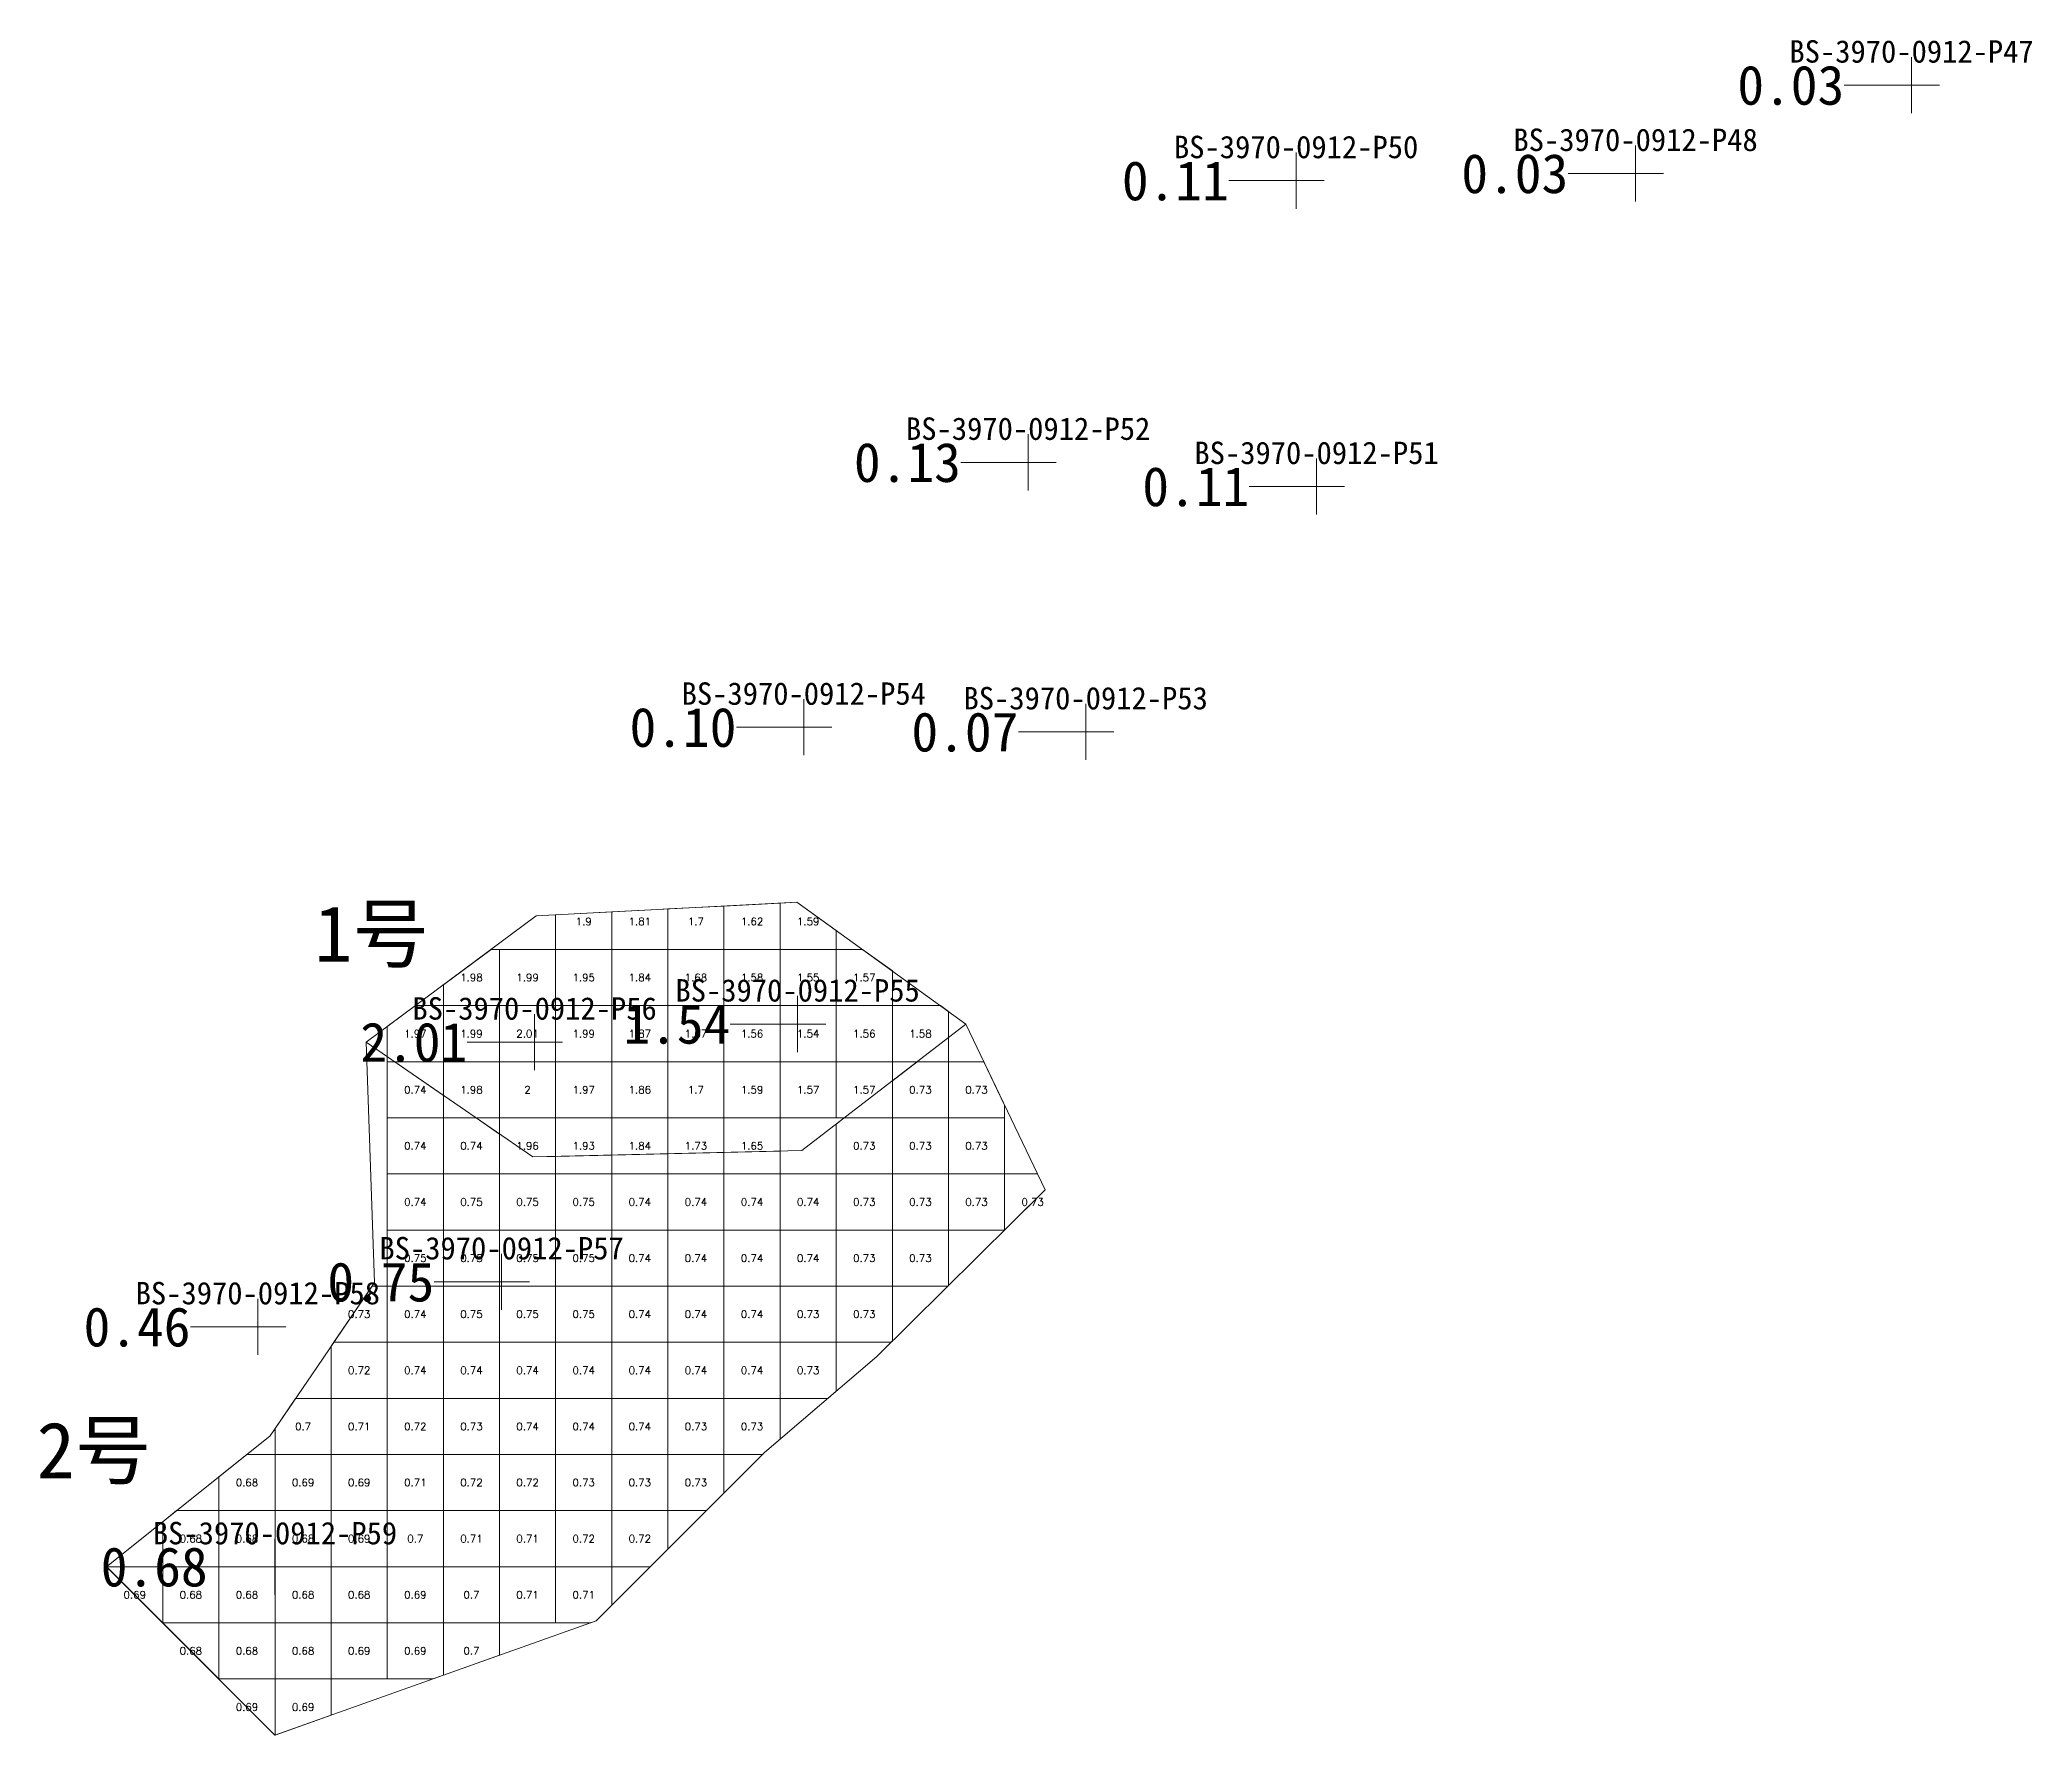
# Model space of a CAD drawing. Header units: inches. Extents: x 469921.8 to 470014.4, y 4349733.1 to 4349823.9.
# Drawn here: x 469921.77 to 469957.27, y 4349733.14 to 4349763.36 of the extents above; entities that cross this region are included whole.
import ezdxf
from ezdxf.enums import TextEntityAlignment as Align

# ---------------------------------------------------------------- set-up
doc = ezdxf.new("R2010")
doc.units = ezdxf.units.IN
doc.header["$MEASUREMENT"] = 0
for name, color, linetype, lineweight in [('0.500-1.000', 7, 'Continuous', 0), ('1.500-3.000', 7, 'Continuous', 0), ('孔口文字', 7, 'Continuous', 0), ('点', 7, 'Continuous', 0), ('爆区方格网', 7, 'Continuous', 0), ('线条', 7, 'Continuous', 0), ('钻孔', 7, 'Continuous', 0)]:
    doc.layers.add(name, color=color, linetype=linetype, lineweight=lineweight)
doc.styles.add('3dmine_textStyle_1', font='txt.shx', dxfattribs={"height": 1, "bigfont": 'gbcbig.shx'})
doc.styles.add('3dmine_textStyle_2', font='宋体.ttf', dxfattribs={"height": 1})
doc.styles.add('3dmine_textStyle_3', font='simsunb.ttf', dxfattribs={"height": 1})

msp = doc.modelspace()

# ---------------------------------------------------------------- texts
at = {"color": 7, "linetype": 'Continuous', "lineweight": 0, "style": '3dmine_textStyle_2'}
for s, p in [('1号', (469926.662, 4349746.929, 1986.424)), ('2号', (469921.715, 4349737.722, 1986.424))]:
    msp.add_text(s, height=1, dxfattribs=at).set_placement(p)
at = {"color": 1, "linetype": 'Continuous', "lineweight": 0, "true_color": 0xff0000, "style": '3dmine_textStyle_1'}
for s, height, p in [('1.9', 0.1333, (469931.463, 4349747.646, 3971.98)), ('1.81', 0.1333, (469932.463, 4349747.646, 3971.98)), ('1.7', 0.1333, (469933.463, 4349747.646, 3971.98)), ('1.62', 0.1333, (469934.463, 4349747.646, 3971.98)), ('1.59', 0.1333, (469935.463, 4349747.646, 3971.98)), ('1.98', 0.1333, (469929.463, 4349746.646, 3971.98)), ('1.99', 0.1333, (469930.463, 4349746.646, 3971.98)), ('1.95', 0.1333, (469931.463, 4349746.646, 3971.98)), ('1.84', 0.1333, (469932.463, 4349746.646, 3971.98)), ('1.68', 0.1333, (469933.463, 4349746.646, 3971.98)), ('1.58', 0.1333, (469934.463, 4349746.646, 3971.98)), ('1.55', 0.1333, (469935.463, 4349746.646, 3971.98)), ('1.57', 0.1333, (469936.463, 4349746.646, 3971.98)), ('1.97', 0.1333, (469928.463, 4349745.646, 3971.98)), ('1.99', 0.1333, (469929.463, 4349745.646, 3971.98)), ('2.01', 0.1333, (469930.463, 4349745.646, 3971.98)), ('1.99', 0.1333, (469931.463, 4349745.646, 3971.98)), ('1.87', 0.1333, (469932.463, 4349745.646, 3971.98)), ('1.67', 0.1333, (469933.463, 4349745.646, 3971.98)), ('1.56', 0.1333, (469934.463, 4349745.646, 3971.98)), ('1.54', 0.1333, (469935.463, 4349745.646, 3971.98)), ('1.56', 0.1333, (469936.463, 4349745.646, 3971.98)), ('1.58', 0.1333, (469937.463, 4349745.646, 3971.98)), ('1.98', 0.1333, (469929.463, 4349744.646, 3971.98)), ('2', 0.133, (469930.463, 4349744.646, 3971.98)), ('1.97', 0.1333, (469931.463, 4349744.646, 3971.98)), ('1.86', 0.1333, (469932.463, 4349744.646, 3971.98)), ('1.7', 0.1333, (469933.463, 4349744.646, 3971.98)), ('1.59', 0.1333, (469934.463, 4349744.646, 3971.98)), ('1.57', 0.1333, (469935.463, 4349744.646, 3971.98)), ('1.57', 0.1333, (469936.463, 4349744.646, 3971.98)), ('1.96', 0.1333, (469930.463, 4349743.646, 3971.98)), ('1.93', 0.1333, (469931.463, 4349743.646, 3971.98)), ('1.84', 0.1333, (469932.463, 4349743.646, 3971.98)), ('1.73', 0.1333, (469933.463, 4349743.646, 3971.98)), ('1.65', 0.1333, (469934.463, 4349743.646, 3971.98))]:
    msp.add_text(s, height=height, dxfattribs=at).set_placement(p, align=Align.MIDDLE_CENTER)
at = {"color": 4, "linetype": 'Continuous', "lineweight": 0, "true_color": 0x00ffff, "style": '3dmine_textStyle_1'}
for s, p in [('0.74', (469928.463, 4349744.646, 3971.754)), ('0.73', (469937.463, 4349744.646, 3971.754)), ('0.73', (469938.463, 4349744.646, 3971.754)), ('0.74', (469928.463, 4349743.646, 3971.754)), ('0.74', (469929.463, 4349743.646, 3971.754)), ('0.73', (469936.463, 4349743.646, 3971.754)), ('0.73', (469937.463, 4349743.646, 3971.754)), ('0.73', (469938.463, 4349743.646, 3971.754)), ('0.74', (469928.463, 4349742.646, 3971.754)), ('0.75', (469929.463, 4349742.646, 3971.754)), ('0.75', (469930.463, 4349742.646, 3971.754)), ('0.75', (469931.463, 4349742.646, 3971.754)), ('0.74', (469932.463, 4349742.646, 3971.754)), ('0.74', (469933.463, 4349742.646, 3971.754)), ('0.74', (469934.463, 4349742.646, 3971.754)), ('0.74', (469935.463, 4349742.646, 3971.754)), ('0.73', (469936.463, 4349742.646, 3971.754)), ('0.73', (469937.463, 4349742.646, 3971.754)), ('0.73', (469938.463, 4349742.646, 3971.754)), ('0.73', (469939.463, 4349742.646, 3971.754)), ('0.75', (469928.463, 4349741.646, 3971.754)), ('0.75', (469929.463, 4349741.646, 3971.754)), ('0.75', (469930.463, 4349741.646, 3971.754)), ('0.75', (469931.463, 4349741.646, 3971.754)), ('0.74', (469932.463, 4349741.646, 3971.754)), ('0.74', (469933.463, 4349741.646, 3971.754)), ('0.74', (469934.463, 4349741.646, 3971.754)), ('0.74', (469935.463, 4349741.646, 3971.754)), ('0.73', (469936.463, 4349741.646, 3971.754)), ('0.73', (469937.463, 4349741.646, 3971.754)), ('0.73', (469927.463, 4349740.646, 3971.754)), ('0.74', (469928.463, 4349740.646, 3971.754)), ('0.75', (469929.463, 4349740.646, 3971.754)), ('0.75', (469930.463, 4349740.646, 3971.754)), ('0.75', (469931.463, 4349740.646, 3971.754)), ('0.74', (469932.463, 4349740.646, 3971.754)), ('0.74', (469933.463, 4349740.646, 3971.754)), ('0.74', (469934.463, 4349740.646, 3971.754)), ('0.73', (469935.463, 4349740.646, 3971.754)), ('0.73', (469936.463, 4349740.646, 3971.754)), ('0.72', (469927.463, 4349739.646, 3971.754)), ('0.74', (469928.463, 4349739.646, 3971.754)), ('0.74', (469929.463, 4349739.646, 3971.754)), ('0.74', (469930.463, 4349739.646, 3971.754)), ('0.74', (469931.463, 4349739.646, 3971.754)), ('0.74', (469932.463, 4349739.646, 3971.754)), ('0.74', (469933.463, 4349739.646, 3971.754)), ('0.74', (469934.463, 4349739.646, 3971.754)), ('0.73', (469935.463, 4349739.646, 3971.754)), ('0.7', (469926.463, 4349738.646, 3971.754)), ('0.71', (469927.463, 4349738.646, 3971.754)), ('0.72', (469928.463, 4349738.646, 3971.754)), ('0.73', (469929.463, 4349738.646, 3971.754)), ('0.74', (469930.463, 4349738.646, 3971.754)), ('0.74', (469931.463, 4349738.646, 3971.754)), ('0.74', (469932.463, 4349738.646, 3971.754)), ('0.73', (469933.463, 4349738.646, 3971.754)), ('0.73', (469934.463, 4349738.646, 3971.754)), ('0.68', (469925.463, 4349737.646, 3971.754)), ('0.69', (469926.463, 4349737.646, 3971.754)), ('0.69', (469927.463, 4349737.646, 3971.754)), ('0.71', (469928.463, 4349737.646, 3971.754)), ('0.72', (469929.463, 4349737.646, 3971.754)), ('0.72', (469930.463, 4349737.646, 3971.754)), ('0.73', (469931.463, 4349737.646, 3971.754)), ('0.73', (469932.463, 4349737.646, 3971.754)), ('0.73', (469933.463, 4349737.646, 3971.754)), ('0.68', (469924.463, 4349736.646, 3971.754)), ('0.68', (469925.463, 4349736.646, 3971.754)), ('0.68', (469926.463, 4349736.646, 3971.754)), ('0.69', (469927.463, 4349736.646, 3971.754)), ('0.7', (469928.463, 4349736.646, 3971.754)), ('0.71', (469929.463, 4349736.646, 3971.754)), ('0.71', (469930.463, 4349736.646, 3971.754)), ('0.72', (469931.463, 4349736.646, 3971.754)), ('0.72', (469932.463, 4349736.646, 3971.754)), ('0.69', (469923.463, 4349735.646, 3971.754)), ('0.68', (469924.463, 4349735.646, 3971.754)), ('0.68', (469925.463, 4349735.646, 3971.754)), ('0.68', (469926.463, 4349735.646, 3971.754)), ('0.68', (469927.463, 4349735.646, 3971.754)), ('0.69', (469928.463, 4349735.646, 3971.754)), ('0.7', (469929.463, 4349735.646, 3971.754)), ('0.71', (469930.463, 4349735.646, 3971.754)), ('0.71', (469931.463, 4349735.646, 3971.754)), ('0.68', (469924.463, 4349734.646, 3971.754)), ('0.68', (469925.463, 4349734.646, 3971.754)), ('0.68', (469926.463, 4349734.646, 3971.754)), ('0.69', (469927.463, 4349734.646, 3971.754)), ('0.69', (469928.463, 4349734.646, 3971.754)), ('0.7', (469929.463, 4349734.646, 3971.754)), ('0.69', (469925.463, 4349733.646, 3971.754)), ('0.69', (469926.463, 4349733.646, 3971.754))]:
    msp.add_text(s, height=0.1333, dxfattribs=at).set_placement(p, align=Align.MIDDLE_CENTER)
at = {"layer": '孔口文字', "color": 138, "linetype": 'Continuous', "lineweight": 0, "true_color": 0x004c4c, "style": '3dmine_textStyle_3'}
for s, p in [('BS-3970-0912-P47', (469955.125, 4349762.951, 3972.334)), ('BS-3970-0912-P48', (469950.207, 4349761.376, 3972.082)), ('BS-3970-0912-P50', (469944.158, 4349761.248, 3971.994)), ('BS-3970-0912-P52', (469939.383, 4349756.228, 3972.171)), ('BS-3970-0912-P51', (469944.522, 4349755.797, 3971.911)), ('BS-3970-0912-P54', (469935.385, 4349751.507, 3972.132)), ('BS-3970-0912-P53', (469940.408, 4349751.425, 3972.021)), ('BS-3970-0912-P55', (469935.275, 4349746.218, 3972.099)), ('BS-3970-0912-P56', (469930.588, 4349745.896, 3971.98)), ('BS-3970-0912-P57', (469930, 4349741.623, 3971.611)), ('BS-3970-0912-P58', (469925.656, 4349740.822, 3971.888)), ('BS-3970-0912-P59', (469925.962, 4349736.545, 3971.754))]:
    msp.add_text(s, height=0.4, dxfattribs=at).set_placement(p, align=Align.CENTER)
at = {"layer": '钻孔', "color": 8, "linetype": 'Continuous', "lineweight": 0, "true_color": 0x808080, "style": '3dmine_textStyle_3'}
for s, p in [('0.03', (469953.925, 4349762.551, 3972.334)), ('0.11', (469942.958, 4349760.848, 3971.994)), ('0.03', (469949.007, 4349760.976, 3972.082)), ('0.13', (469938.183, 4349755.828, 3972.171)), ('0.11', (469943.322, 4349755.397, 3971.911)), ('0.10', (469934.185, 4349751.107, 3972.132)), ('0.07', (469939.208, 4349751.025, 3972.021)), ('0.46', (469924.456, 4349740.422, 3971.888))]:
    msp.add_text(s, height=0.7, dxfattribs=at).set_placement(p, align=Align.MIDDLE_RIGHT)
at = {"layer": '钻孔', "color": 1, "linetype": 'Continuous', "lineweight": 0, "true_color": 0xff0000, "style": '3dmine_textStyle_3'}
for s, p in [('1.54', (469934.075, 4349745.818, 3972.099)), ('2.01', (469929.388, 4349745.496, 3971.98))]:
    msp.add_text(s, height=0.7, dxfattribs=at).set_placement(p, align=Align.MIDDLE_RIGHT)
at = {"layer": '钻孔', "color": 4, "linetype": 'Continuous', "lineweight": 0, "true_color": 0x00ffff, "style": '3dmine_textStyle_3'}
for s, p in [('0.75', (469928.8, 4349741.223, 3971.611)), ('0.68', (469924.762, 4349736.145, 3971.754))]:
    msp.add_text(s, height=0.7, dxfattribs=at).set_placement(p, align=Align.MIDDLE_RIGHT)

# ---------------------------------------------------------------- hatches: boundary and pattern name
at = {"layer": '钻孔', "linetype": 'Continuous', "lineweight": 0, "true_color": 0x808080, "extrusion": (0, 1, 0)}
for points in [[(-469956.125, 3960.334), (-469955.125, 3960.334), (-469955.125, 3972.334), (-469956.125, 3972.334)], [(-469945.158, 3959.994), (-469944.158, 3959.994), (-469944.158, 3971.994), (-469945.158, 3971.994)], [(-469951.207, 3960.082), (-469950.207, 3960.082), (-469950.207, 3972.082), (-469951.207, 3972.082)], [(-469940.383, 3960.171), (-469939.383, 3960.171), (-469939.383, 3972.171), (-469940.383, 3972.171)], [(-469945.522, 3959.911), (-469944.522, 3959.911), (-469944.522, 3971.911), (-469945.522, 3971.911)], [(-469936.385, 3960.132), (-469935.385, 3960.132), (-469935.385, 3972.132), (-469936.385, 3972.132)], [(-469941.408, 3960.021), (-469940.408, 3960.021), (-469940.408, 3972.021), (-469941.408, 3972.021)], [(-469926.656, 3959.888), (-469925.656, 3959.888), (-469925.656, 3971.888), (-469926.656, 3971.888)]]:
    msp.add_hatch(color=8, dxfattribs=at).paths.add_polyline_path(points, flags=0)
at = {"layer": '钻孔', "linetype": 'Continuous', "lineweight": 0, "true_color": 0xff0000, "extrusion": (0, 1, 0)}
for points in [[(-469936.275, 3960.099), (-469935.275, 3960.099), (-469935.275, 3972.099), (-469936.275, 3972.099)], [(-469931.588, 3959.98), (-469930.588, 3959.98), (-469930.588, 3971.98), (-469931.588, 3971.98)]]:
    msp.add_hatch(color=1, dxfattribs=at).paths.add_polyline_path(points, flags=0)
at = {"layer": '钻孔', "linetype": 'Continuous', "lineweight": 0, "true_color": 0x00ffff, "extrusion": (0, 1, 0)}
for points in [[(-469931, 3959.611), (-469930, 3959.611), (-469930, 3971.611), (-469931, 3971.611)], [(-469926.962, 3959.754), (-469925.962, 3959.754), (-469925.962, 3971.754), (-469926.962, 3971.754)]]:
    msp.add_hatch(color=4, dxfattribs=at).paths.add_polyline_path(points, flags=0)

# ---------------------------------------------------------------- linework, layer by layer
at = {"layer": '0.500-1.000', "color": 4, "linetype": 'Continuous', "lineweight": 0, "true_color": 0x00ffff}
msp.add_lwpolyline([(469939.684, 4349742.861), (469936.684, 4349739.891), (469934.683, 4349738.179), (469931.996, 4349735.492), (469931.684, 4349735.18), (469925.962, 4349733.145), (469922.962, 4349736.145), (469925.874, 4349738.479), (469926.705, 4349739.699), (469927.738, 4349741.214), (469927.588, 4349745.496), (469930.554, 4349743.449), (469935.352, 4349743.564), (469938.275, 4349745.818), (469939.684, 4349742.861)], dxfattribs=at)
at = {"layer": '1.500-3.000', "color": 1, "linetype": 'Continuous', "lineweight": 0, "true_color": 0xff0000}
msp.add_lwpolyline([(469938.275, 4349745.818), (469935.352, 4349743.564), (469933.079, 4349743.51), (469930.554, 4349743.449), (469927.588, 4349745.496), (469930.619, 4349747.744), (469932.78, 4349747.858), (469935.26, 4349747.989), (469938.275, 4349745.818)], dxfattribs=at)
at = {"layer": '点', "color": 138, "linetype": 'Continuous', "lineweight": 0, "true_color": 0x004c4c}
for points, elevation in [([(469955.125, 4349762.051), (469955.125, 4349763.051)], 3972.334), ([(469955.625, 4349762.551), (469954.625, 4349762.551)], 3972.334), ([(469950.207, 4349760.476), (469950.207, 4349761.476)], 3972.082), ([(469944.158, 4349760.348), (469944.158, 4349761.348)], 3971.994), ([(469944.658, 4349760.848), (469943.658, 4349760.848)], 3971.994), ([(469950.707, 4349760.976), (469949.707, 4349760.976)], 3972.082), ([(469939.383, 4349755.328), (469939.383, 4349756.328)], 3972.171), ([(469939.883, 4349755.828), (469938.883, 4349755.828)], 3972.171), ([(469944.522, 4349754.897), (469944.522, 4349755.897)], 3971.911), ([(469945.022, 4349755.397), (469944.022, 4349755.397)], 3971.911), ([(469935.385, 4349750.607), (469935.385, 4349751.607)], 3972.132), ([(469940.408, 4349750.525), (469940.408, 4349751.525)], 3972.021), ([(469935.885, 4349751.107), (469934.885, 4349751.107)], 3972.132), ([(469940.908, 4349751.025), (469939.908, 4349751.025)], 3972.021), ([(469935.275, 4349745.318), (469935.275, 4349746.318)], 3972.099), ([(469930.588, 4349744.996), (469930.588, 4349745.996)], 3971.98), ([(469935.775, 4349745.818), (469934.775, 4349745.818)], 3972.099), ([(469931.088, 4349745.496), (469930.088, 4349745.496)], 3971.98), ([(469930, 4349740.723), (469930, 4349741.723)], 3971.611), ([(469930.5, 4349741.223), (469929.5, 4349741.223)], 3971.611), ([(469925.656, 4349739.922), (469925.656, 4349740.922)], 3971.888), ([(469926.156, 4349740.422), (469925.156, 4349740.422)], 3971.888), ([(469925.962, 4349735.645), (469925.962, 4349736.645)], 3971.754), ([(469926.462, 4349736.145), (469925.462, 4349736.145)], 3971.754)]:
    msp.add_lwpolyline(points, dxfattribs=dict(at, elevation=elevation))
at = {"layer": '爆区方格网', "color": 1, "linetype": 'Continuous', "lineweight": 0, "true_color": 0xff0000, "elevation": 3971.98}
for points in [[(469933.963, 4349747.146), (469932.963, 4349747.146), (469932.963, 4349747.868), (469933.963, 4349747.921), (469933.963, 4349747.146)], [(469934.963, 4349747.146), (469933.963, 4349747.146), (469933.963, 4349747.921), (469934.963, 4349747.974), (469934.963, 4349747.146)], [(469935.963, 4349747.483), (469935.963, 4349747.146), (469934.963, 4349747.146), (469934.963, 4349747.974), (469935.26, 4349747.989), (469935.963, 4349747.483)], [(469931.963, 4349747.146), (469930.963, 4349747.146), (469930.963, 4349747.762), (469931.963, 4349747.815), (469931.963, 4349747.146)], [(469932.963, 4349747.146), (469931.963, 4349747.146), (469931.963, 4349747.815), (469932.78, 4349747.858), (469932.963, 4349747.868), (469932.963, 4349747.146)], [(469929.963, 4349746.146), (469928.963, 4349746.146), (469928.963, 4349746.516), (469929.812, 4349747.146), (469929.963, 4349747.146), (469929.963, 4349746.146)], [(469930.963, 4349746.146), (469929.963, 4349746.146), (469929.963, 4349747.146), (469930.963, 4349747.146), (469930.963, 4349746.146)], [(469931.963, 4349746.146), (469930.963, 4349746.146), (469930.963, 4349747.146), (469931.963, 4349747.146), (469931.963, 4349746.146)], [(469932.963, 4349746.146), (469931.963, 4349746.146), (469931.963, 4349747.146), (469932.963, 4349747.146), (469932.963, 4349746.146)], [(469933.963, 4349746.146), (469932.963, 4349746.146), (469932.963, 4349747.146), (469933.963, 4349747.146), (469933.963, 4349746.146)], [(469934.963, 4349746.146), (469933.963, 4349746.146), (469933.963, 4349747.146), (469934.963, 4349747.146), (469934.963, 4349746.146)], [(469935.963, 4349746.146), (469934.963, 4349746.146), (469934.963, 4349747.146), (469935.963, 4349747.146), (469935.963, 4349746.146)], [(469936.963, 4349746.763), (469936.963, 4349746.146), (469935.963, 4349746.146), (469935.963, 4349747.146), (469936.432, 4349747.146), (469936.963, 4349746.763)], [(469928.963, 4349745.146), (469927.963, 4349745.146), (469927.963, 4349745.774), (469928.464, 4349746.146), (469928.963, 4349746.146), (469928.963, 4349745.146)], [(469929.963, 4349745.146), (469928.963, 4349745.146), (469928.963, 4349746.146), (469929.963, 4349746.146), (469929.963, 4349745.146)], [(469930.963, 4349745.146), (469929.963, 4349745.146), (469929.963, 4349746.146), (469930.963, 4349746.146), (469930.963, 4349745.146)], [(469931.963, 4349745.146), (469930.963, 4349745.146), (469930.963, 4349746.146), (469931.963, 4349746.146), (469931.963, 4349745.146)], [(469932.963, 4349745.146), (469931.963, 4349745.146), (469931.963, 4349746.146), (469932.963, 4349746.146), (469932.963, 4349745.146)], [(469933.963, 4349745.146), (469932.963, 4349745.146), (469932.963, 4349746.146), (469933.963, 4349746.146), (469933.963, 4349745.146)], [(469934.963, 4349745.146), (469933.963, 4349745.146), (469933.963, 4349746.146), (469934.963, 4349746.146), (469934.963, 4349745.146)], [(469935.963, 4349745.146), (469934.963, 4349745.146), (469934.963, 4349746.146), (469935.963, 4349746.146), (469935.963, 4349745.146)], [(469936.963, 4349745.146), (469935.963, 4349745.146), (469935.963, 4349746.146), (469936.963, 4349746.146), (469936.963, 4349745.146)], [(469937.963, 4349746.043), (469937.963, 4349745.146), (469936.963, 4349745.146), (469936.963, 4349746.146), (469937.821, 4349746.146), (469937.963, 4349746.043)], [(469929.963, 4349744.146), (469928.963, 4349744.146), (469928.963, 4349745.146), (469929.963, 4349745.146), (469929.963, 4349744.146)], [(469930.963, 4349744.146), (469929.963, 4349744.146), (469929.963, 4349745.146), (469930.963, 4349745.146), (469930.963, 4349744.146)], [(469931.963, 4349744.146), (469930.963, 4349744.146), (469930.963, 4349745.146), (469931.963, 4349745.146), (469931.963, 4349744.146)], [(469932.963, 4349744.146), (469931.963, 4349744.146), (469931.963, 4349745.146), (469932.963, 4349745.146), (469932.963, 4349744.146)], [(469933.963, 4349744.146), (469932.963, 4349744.146), (469932.963, 4349745.146), (469933.963, 4349745.146), (469933.963, 4349744.146)], [(469934.963, 4349744.146), (469933.963, 4349744.146), (469933.963, 4349745.146), (469934.963, 4349745.146), (469934.963, 4349744.146)], [(469935.963, 4349744.146), (469934.963, 4349744.146), (469934.963, 4349745.146), (469935.963, 4349745.146), (469935.963, 4349744.146)], [(469936.963, 4349744.146), (469935.963, 4349744.146), (469935.963, 4349745.146), (469936.963, 4349745.146), (469936.963, 4349744.146)], [(469930.963, 4349743.459), (469930.554, 4349743.449), (469930.466, 4349743.51), (469930.466, 4349743.51), (469930.554, 4349743.449), (469930.554, 4349743.449), (469930.554, 4349743.449), (469930.963, 4349743.459), (469930.963, 4349743.146), (469929.963, 4349743.146), (469929.963, 4349744.146), (469930.963, 4349744.146), (469930.963, 4349743.459)], [(469931.963, 4349743.483), (469930.963, 4349743.459), (469930.963, 4349744.146), (469931.963, 4349744.146), (469931.963, 4349743.483)], [(469932.963, 4349743.507), (469931.963, 4349743.483), (469931.963, 4349744.146), (469932.963, 4349744.146), (469932.963, 4349743.507)], [(469933.963, 4349743.531), (469933.079, 4349743.51), (469932.963, 4349743.507), (469932.963, 4349744.146), (469933.963, 4349744.146), (469933.963, 4349743.531)], [(469934.963, 4349743.555), (469933.963, 4349743.531), (469933.963, 4349744.146), (469934.963, 4349744.146), (469934.963, 4349743.555)], [(469931.963, 4349743.146), (469930.963, 4349743.146), (469930.963, 4349743.459), (469931.963, 4349743.483), (469931.963, 4349743.146)], [(469932.963, 4349743.146), (469931.963, 4349743.146), (469931.963, 4349743.483), (469932.963, 4349743.507), (469932.963, 4349743.146)], [(469933.963, 4349743.146), (469932.963, 4349743.146), (469932.963, 4349743.507), (469933.963, 4349743.531), (469933.963, 4349743.146)], [(469934.963, 4349743.146), (469933.963, 4349743.146), (469933.963, 4349743.531), (469934.963, 4349743.555), (469934.963, 4349743.146)]]:
    msp.add_lwpolyline(points, dxfattribs=at)
at = {"layer": '爆区方格网', "color": 4, "linetype": 'Continuous', "lineweight": 0, "true_color": 0x00ffff, "elevation": 3971.754}
for points in [[(469928.963, 4349744.547), (469928.963, 4349744.146), (469927.963, 4349744.146), (469927.963, 4349745.146), (469928.096, 4349745.146), (469928.963, 4349744.547)], [(469937.963, 4349744.146), (469936.963, 4349744.146), (469936.963, 4349744.807), (469937.403, 4349745.146), (469937.963, 4349745.146), (469937.963, 4349744.146)], [(469938.963, 4349744.374), (469938.963, 4349744.146), (469937.963, 4349744.146), (469937.963, 4349745.146), (469938.596, 4349745.146), (469938.963, 4349744.374)], [(469928.963, 4349743.146), (469927.963, 4349743.146), (469927.963, 4349744.146), (469928.963, 4349744.146), (469928.963, 4349743.146)], [(469929.963, 4349743.857), (469929.963, 4349743.146), (469928.963, 4349743.146), (469928.963, 4349744.146), (469929.545, 4349744.146), (469929.963, 4349743.857)], [(469936.963, 4349743.146), (469935.963, 4349743.146), (469935.963, 4349744.036), (469936.105, 4349744.146), (469936.963, 4349744.146), (469936.963, 4349743.146)], [(469937.963, 4349743.146), (469936.963, 4349743.146), (469936.963, 4349744.146), (469937.963, 4349744.146), (469937.963, 4349743.146)], [(469938.963, 4349743.146), (469937.963, 4349743.146), (469937.963, 4349744.146), (469938.963, 4349744.146), (469938.963, 4349743.146)], [(469928.963, 4349742.146), (469927.963, 4349742.146), (469927.963, 4349743.146), (469928.963, 4349743.146), (469928.963, 4349742.146)], [(469929.963, 4349742.146), (469928.963, 4349742.146), (469928.963, 4349743.146), (469929.963, 4349743.146), (469929.963, 4349742.146)], [(469930.963, 4349742.146), (469929.963, 4349742.146), (469929.963, 4349743.146), (469930.963, 4349743.146), (469930.963, 4349742.146)], [(469931.963, 4349742.146), (469930.963, 4349742.146), (469930.963, 4349743.146), (469931.963, 4349743.146), (469931.963, 4349742.146)], [(469932.963, 4349742.146), (469931.963, 4349742.146), (469931.963, 4349743.146), (469932.963, 4349743.146), (469932.963, 4349742.146)], [(469933.963, 4349742.146), (469932.963, 4349742.146), (469932.963, 4349743.146), (469933.963, 4349743.146), (469933.963, 4349742.146)], [(469934.963, 4349742.146), (469933.963, 4349742.146), (469933.963, 4349743.146), (469934.963, 4349743.146), (469934.963, 4349742.146)], [(469935.963, 4349742.146), (469934.963, 4349742.146), (469934.963, 4349743.146), (469935.963, 4349743.146), (469935.963, 4349742.146)], [(469936.963, 4349742.146), (469935.963, 4349742.146), (469935.963, 4349743.146), (469936.963, 4349743.146), (469936.963, 4349742.146)], [(469937.963, 4349742.146), (469936.963, 4349742.146), (469936.963, 4349743.146), (469937.963, 4349743.146), (469937.963, 4349742.146)], [(469938.963, 4349742.147), (469938.961, 4349742.146), (469937.963, 4349742.146), (469937.963, 4349743.146), (469938.963, 4349743.146), (469938.963, 4349742.147)], [(469939.684, 4349742.861), (469938.963, 4349742.147), (469938.963, 4349743.146), (469939.548, 4349743.146), (469939.684, 4349742.861)], [(469928.963, 4349741.146), (469927.963, 4349741.146), (469927.963, 4349742.146), (469928.963, 4349742.146), (469928.963, 4349741.146)], [(469929.963, 4349741.146), (469928.963, 4349741.146), (469928.963, 4349742.146), (469929.963, 4349742.146), (469929.963, 4349741.146)], [(469930.963, 4349741.146), (469929.963, 4349741.146), (469929.963, 4349742.146), (469930.963, 4349742.146), (469930.963, 4349741.146)], [(469931.963, 4349741.146), (469930.963, 4349741.146), (469930.963, 4349742.146), (469931.963, 4349742.146), (469931.963, 4349741.146)], [(469932.963, 4349741.146), (469931.963, 4349741.146), (469931.963, 4349742.146), (469932.963, 4349742.146), (469932.963, 4349741.146)], [(469933.963, 4349741.146), (469932.963, 4349741.146), (469932.963, 4349742.146), (469933.963, 4349742.146), (469933.963, 4349741.146)], [(469934.963, 4349741.146), (469933.963, 4349741.146), (469933.963, 4349742.146), (469934.963, 4349742.146), (469934.963, 4349741.146)], [(469935.963, 4349741.146), (469934.963, 4349741.146), (469934.963, 4349742.146), (469935.963, 4349742.146), (469935.963, 4349741.146)], [(469936.963, 4349741.146), (469935.963, 4349741.146), (469935.963, 4349742.146), (469936.963, 4349742.146), (469936.963, 4349741.146)], [(469937.963, 4349741.157), (469937.951, 4349741.146), (469936.963, 4349741.146), (469936.963, 4349742.146), (469937.963, 4349742.146), (469937.963, 4349741.157)], [(469927.963, 4349740.146), (469927.01, 4349740.146), (469927.692, 4349741.146), (469927.963, 4349741.146), (469927.963, 4349740.146)], [(469928.963, 4349740.146), (469927.963, 4349740.146), (469927.963, 4349741.146), (469928.963, 4349741.146), (469928.963, 4349740.146)], [(469929.963, 4349740.146), (469928.963, 4349740.146), (469928.963, 4349741.146), (469929.963, 4349741.146), (469929.963, 4349740.146)], [(469930.963, 4349740.146), (469929.963, 4349740.146), (469929.963, 4349741.146), (469930.963, 4349741.146), (469930.963, 4349740.146)], [(469931.963, 4349740.146), (469930.963, 4349740.146), (469930.963, 4349741.146), (469931.963, 4349741.146), (469931.963, 4349740.146)], [(469932.963, 4349740.146), (469931.963, 4349740.146), (469931.963, 4349741.146), (469932.963, 4349741.146), (469932.963, 4349740.146)], [(469933.963, 4349740.146), (469932.963, 4349740.146), (469932.963, 4349741.146), (469933.963, 4349741.146), (469933.963, 4349740.146)], [(469934.963, 4349740.146), (469933.963, 4349740.146), (469933.963, 4349741.146), (469934.963, 4349741.146), (469934.963, 4349740.146)], [(469935.963, 4349740.146), (469934.963, 4349740.146), (469934.963, 4349741.146), (469935.963, 4349741.146), (469935.963, 4349740.146)], [(469936.963, 4349740.167), (469936.941, 4349740.146), (469935.963, 4349740.146), (469935.963, 4349741.146), (469936.963, 4349741.146), (469936.963, 4349740.167)], [(469927.963, 4349739.146), (469926.963, 4349739.146), (469926.963, 4349740.077), (469927.01, 4349740.146), (469927.963, 4349740.146), (469927.963, 4349739.146)], [(469928.963, 4349739.146), (469927.963, 4349739.146), (469927.963, 4349740.146), (469928.963, 4349740.146), (469928.963, 4349739.146)], [(469929.963, 4349739.146), (469928.963, 4349739.146), (469928.963, 4349740.146), (469929.963, 4349740.146), (469929.963, 4349739.146)], [(469930.963, 4349739.146), (469929.963, 4349739.146), (469929.963, 4349740.146), (469930.963, 4349740.146), (469930.963, 4349739.146)], [(469931.963, 4349739.146), (469930.963, 4349739.146), (469930.963, 4349740.146), (469931.963, 4349740.146), (469931.963, 4349739.146)], [(469932.963, 4349739.146), (469931.963, 4349739.146), (469931.963, 4349740.146), (469932.963, 4349740.146), (469932.963, 4349739.146)], [(469933.963, 4349739.146), (469932.963, 4349739.146), (469932.963, 4349740.146), (469933.963, 4349740.146), (469933.963, 4349739.146)], [(469934.963, 4349739.146), (469933.963, 4349739.146), (469933.963, 4349740.146), (469934.963, 4349740.146), (469934.963, 4349739.146)], [(469935.963, 4349739.274), (469935.813, 4349739.146), (469934.963, 4349739.146), (469934.963, 4349740.146), (469935.963, 4349740.146), (469935.963, 4349739.274)], [(469926.963, 4349738.146), (469925.963, 4349738.146), (469925.963, 4349738.61), (469926.328, 4349739.146), (469926.963, 4349739.146), (469926.963, 4349738.146)], [(469927.963, 4349738.146), (469926.963, 4349738.146), (469926.963, 4349739.146), (469927.963, 4349739.146), (469927.963, 4349738.146)], [(469928.963, 4349738.146), (469927.963, 4349738.146), (469927.963, 4349739.146), (469928.963, 4349739.146), (469928.963, 4349738.146)], [(469929.963, 4349738.146), (469928.963, 4349738.146), (469928.963, 4349739.146), (469929.963, 4349739.146), (469929.963, 4349738.146)], [(469930.963, 4349738.146), (469929.963, 4349738.146), (469929.963, 4349739.146), (469930.963, 4349739.146), (469930.963, 4349738.146)], [(469931.963, 4349738.146), (469930.963, 4349738.146), (469930.963, 4349739.146), (469931.963, 4349739.146), (469931.963, 4349738.146)], [(469932.963, 4349738.146), (469931.963, 4349738.146), (469931.963, 4349739.146), (469932.963, 4349739.146), (469932.963, 4349738.146)], [(469933.963, 4349738.146), (469932.963, 4349738.146), (469932.963, 4349739.146), (469933.963, 4349739.146), (469933.963, 4349738.146)], [(469934.963, 4349738.419), (469934.683, 4349738.179), (469934.649, 4349738.146), (469933.963, 4349738.146), (469933.963, 4349739.146), (469934.963, 4349739.146), (469934.963, 4349738.419)], [(469925.963, 4349737.146), (469924.963, 4349737.146), (469924.963, 4349737.749), (469925.458, 4349738.146), (469925.963, 4349738.146), (469925.963, 4349737.146)], [(469926.963, 4349737.146), (469925.963, 4349737.146), (469925.963, 4349738.146), (469926.963, 4349738.146), (469926.963, 4349737.146)], [(469927.963, 4349737.146), (469926.963, 4349737.146), (469926.963, 4349738.146), (469927.963, 4349738.146), (469927.963, 4349737.146)], [(469928.963, 4349737.146), (469927.963, 4349737.146), (469927.963, 4349738.146), (469928.963, 4349738.146), (469928.963, 4349737.146)], [(469929.963, 4349737.146), (469928.963, 4349737.146), (469928.963, 4349738.146), (469929.963, 4349738.146), (469929.963, 4349737.146)], [(469930.963, 4349737.146), (469929.963, 4349737.146), (469929.963, 4349738.146), (469930.963, 4349738.146), (469930.963, 4349737.146)], [(469931.963, 4349737.146), (469930.963, 4349737.146), (469930.963, 4349738.146), (469931.963, 4349738.146), (469931.963, 4349737.146)], [(469932.963, 4349737.146), (469931.963, 4349737.146), (469931.963, 4349738.146), (469932.963, 4349738.146), (469932.963, 4349737.146)], [(469933.963, 4349737.459), (469933.649, 4349737.146), (469932.963, 4349737.146), (469932.963, 4349738.146), (469933.963, 4349738.146), (469933.963, 4349737.459)], [(469924.963, 4349736.146), (469923.963, 4349736.146), (469923.963, 4349736.947), (469924.21, 4349737.146), (469924.963, 4349737.146), (469924.963, 4349736.146)], [(469925.963, 4349736.146), (469924.963, 4349736.146), (469924.963, 4349737.146), (469925.963, 4349737.146), (469925.963, 4349736.146)], [(469926.963, 4349736.146), (469925.963, 4349736.146), (469925.963, 4349737.146), (469926.963, 4349737.146), (469926.963, 4349736.146)], [(469927.963, 4349736.146), (469926.963, 4349736.146), (469926.963, 4349737.146), (469927.963, 4349737.146), (469927.963, 4349736.146)], [(469928.963, 4349736.146), (469927.963, 4349736.146), (469927.963, 4349737.146), (469928.963, 4349737.146), (469928.963, 4349736.146)], [(469929.963, 4349736.146), (469928.963, 4349736.146), (469928.963, 4349737.146), (469929.963, 4349737.146), (469929.963, 4349736.146)], [(469930.963, 4349736.146), (469929.963, 4349736.146), (469929.963, 4349737.146), (469930.963, 4349737.146), (469930.963, 4349736.146)], [(469931.963, 4349736.146), (469930.963, 4349736.146), (469930.963, 4349737.146), (469931.963, 4349737.146), (469931.963, 4349736.146)], [(469932.963, 4349736.459), (469932.649, 4349736.146), (469931.963, 4349736.146), (469931.963, 4349737.146), (469932.963, 4349737.146), (469932.963, 4349736.459)], [(469923.963, 4349735.146), (469923.961, 4349735.146), (469922.963, 4349736.144), (469922.963, 4349736.145), (469922.963, 4349736.146), (469923.963, 4349736.146), (469923.963, 4349735.146)], [(469924.963, 4349735.146), (469923.963, 4349735.146), (469923.963, 4349736.146), (469924.963, 4349736.146), (469924.963, 4349735.146)], [(469925.963, 4349735.146), (469924.963, 4349735.146), (469924.963, 4349736.146), (469925.963, 4349736.146), (469925.963, 4349735.146)], [(469926.963, 4349735.146), (469925.963, 4349735.146), (469925.963, 4349736.146), (469926.963, 4349736.146), (469926.963, 4349735.146)], [(469927.963, 4349735.146), (469926.963, 4349735.146), (469926.963, 4349736.146), (469927.963, 4349736.146), (469927.963, 4349735.146)], [(469928.963, 4349735.146), (469927.963, 4349735.146), (469927.963, 4349736.146), (469928.963, 4349736.146), (469928.963, 4349735.146)], [(469929.963, 4349735.146), (469928.963, 4349735.146), (469928.963, 4349736.146), (469929.963, 4349736.146), (469929.963, 4349735.146)], [(469930.963, 4349735.146), (469929.963, 4349735.146), (469929.963, 4349736.146), (469930.963, 4349736.146), (469930.963, 4349735.146)], [(469931.963, 4349735.459), (469931.684, 4349735.18), (469931.588, 4349735.146), (469930.963, 4349735.146), (469930.963, 4349736.146), (469931.963, 4349736.146), (469931.963, 4349735.459)], [(469924.963, 4349734.146), (469924.961, 4349734.146), (469923.963, 4349735.144), (469923.963, 4349735.146), (469924.963, 4349735.146), (469924.963, 4349734.146)], [(469925.963, 4349734.146), (469924.963, 4349734.146), (469924.963, 4349735.146), (469925.963, 4349735.146), (469925.963, 4349734.146)], [(469926.963, 4349734.146), (469925.963, 4349734.146), (469925.963, 4349735.146), (469926.963, 4349735.146), (469926.963, 4349734.146)], [(469927.963, 4349734.146), (469926.963, 4349734.146), (469926.963, 4349735.146), (469927.963, 4349735.146), (469927.963, 4349734.146)], [(469928.963, 4349734.212), (469928.776, 4349734.146), (469927.963, 4349734.146), (469927.963, 4349735.146), (469928.963, 4349735.146), (469928.963, 4349734.212)], [(469929.963, 4349734.568), (469928.963, 4349734.212), (469928.963, 4349735.146), (469929.963, 4349735.146), (469929.963, 4349734.568)], [(469925.963, 4349733.146), (469925.961, 4349733.146), (469924.963, 4349734.144), (469924.963, 4349734.146), (469925.963, 4349734.146), (469925.963, 4349733.146)], [(469926.963, 4349733.501), (469925.965, 4349733.146), (469925.963, 4349733.146), (469925.963, 4349734.146), (469926.963, 4349734.146), (469926.963, 4349733.501)]]:
    msp.add_lwpolyline(points, dxfattribs=at)
at = {"layer": '线条', "color": 138, "linetype": 'Continuous', "lineweight": 0, "true_color": 0x004c4c}
for points, elevation in [([(469955.125, 4349762.551), (469955.125, 4349762.551), (469955.125, 4349762.551)], 3972.334), ([(469944.158, 4349760.848), (469944.158, 4349760.848), (469944.158, 4349760.848)], 3971.994), ([(469950.207, 4349760.976), (469950.207, 4349760.976), (469950.207, 4349760.976)], 3972.082), ([(469939.383, 4349755.828), (469939.383, 4349755.828), (469939.383, 4349755.828)], 3972.171), ([(469944.522, 4349755.397), (469944.522, 4349755.397), (469944.522, 4349755.397)], 3971.911), ([(469935.385, 4349751.107), (469935.385, 4349751.107), (469935.385, 4349751.107)], 3972.132), ([(469940.408, 4349751.025), (469940.408, 4349751.025), (469940.408, 4349751.025)], 3972.021), ([(469935.275, 4349745.818), (469935.275, 4349745.818), (469935.275, 4349745.818)], 3972.099), ([(469930.588, 4349745.496), (469930.588, 4349745.496), (469930.588, 4349745.496)], 3971.98), ([(469930, 4349741.223), (469930, 4349741.223), (469930, 4349741.223)], 3971.611), ([(469925.656, 4349740.422), (469925.656, 4349740.422), (469925.656, 4349740.422)], 3971.888), ([(469925.962, 4349736.145), (469925.962, 4349736.145), (469925.962, 4349736.145)], 3971.754)]:
    msp.add_lwpolyline(points, dxfattribs=dict(at, elevation=elevation))
at = {"layer": '钻孔', "color": 8, "linetype": 'Continuous', "lineweight": 0, "true_color": 0x808080}
for points, elevation in [([(469955.125, 4349762.551), (469953.925, 4349762.551)], 3972.334), ([(469955.125, 4349762.551), (469953.925, 4349762.551)], 3960.334), ([(469944.158, 4349760.848), (469942.958, 4349760.848)], 3971.994), ([(469944.158, 4349760.848), (469942.958, 4349760.848)], 3959.994), ([(469950.207, 4349760.976), (469949.007, 4349760.976)], 3972.082), ([(469950.207, 4349760.976), (469949.007, 4349760.976)], 3960.082), ([(469939.383, 4349755.828), (469938.183, 4349755.828)], 3972.171), ([(469939.383, 4349755.828), (469938.183, 4349755.828)], 3960.171), ([(469944.522, 4349755.397), (469943.322, 4349755.397)], 3971.911), ([(469944.522, 4349755.397), (469943.322, 4349755.397)], 3959.911), ([(469935.385, 4349751.107), (469934.185, 4349751.107)], 3972.132), ([(469935.385, 4349751.107), (469934.185, 4349751.107)], 3960.132), ([(469940.408, 4349751.025), (469939.208, 4349751.025)], 3972.021), ([(469940.408, 4349751.025), (469939.208, 4349751.025)], 3960.021), ([(469925.656, 4349740.422), (469924.456, 4349740.422)], 3971.888), ([(469925.656, 4349740.422), (469924.456, 4349740.422)], 3959.888)]:
    msp.add_lwpolyline(points, dxfattribs=dict(at, elevation=elevation))
at = {"layer": '钻孔', "color": 1, "linetype": 'Continuous', "lineweight": 0, "true_color": 0xff0000}
for points, elevation in [([(469935.275, 4349745.818), (469934.075, 4349745.818)], 3972.099), ([(469935.275, 4349745.818), (469934.075, 4349745.818)], 3960.099), ([(469930.588, 4349745.496), (469929.388, 4349745.496)], 3971.98), ([(469930.588, 4349745.496), (469929.388, 4349745.496)], 3959.98)]:
    msp.add_lwpolyline(points, dxfattribs=dict(at, elevation=elevation))
at = {"layer": '钻孔', "color": 4, "linetype": 'Continuous', "lineweight": 0, "true_color": 0x00ffff}
for points, elevation in [([(469930, 4349741.223), (469928.8, 4349741.223)], 3971.611), ([(469930, 4349741.223), (469928.8, 4349741.223)], 3959.611), ([(469925.962, 4349736.145), (469924.762, 4349736.145)], 3971.754), ([(469925.962, 4349736.145), (469924.762, 4349736.145)], 3959.754)]:
    msp.add_lwpolyline(points, dxfattribs=dict(at, elevation=elevation))

msp.set_redraw_order([(e.dxf.handle, doc.entitydb.next_handle()) for e in msp.query("TEXT MTEXT ATTDEF DIMENSION ARC_DIMENSION")])  # texts and dimensions are drawn at this point

doc.saveas('drawing.dxf')
